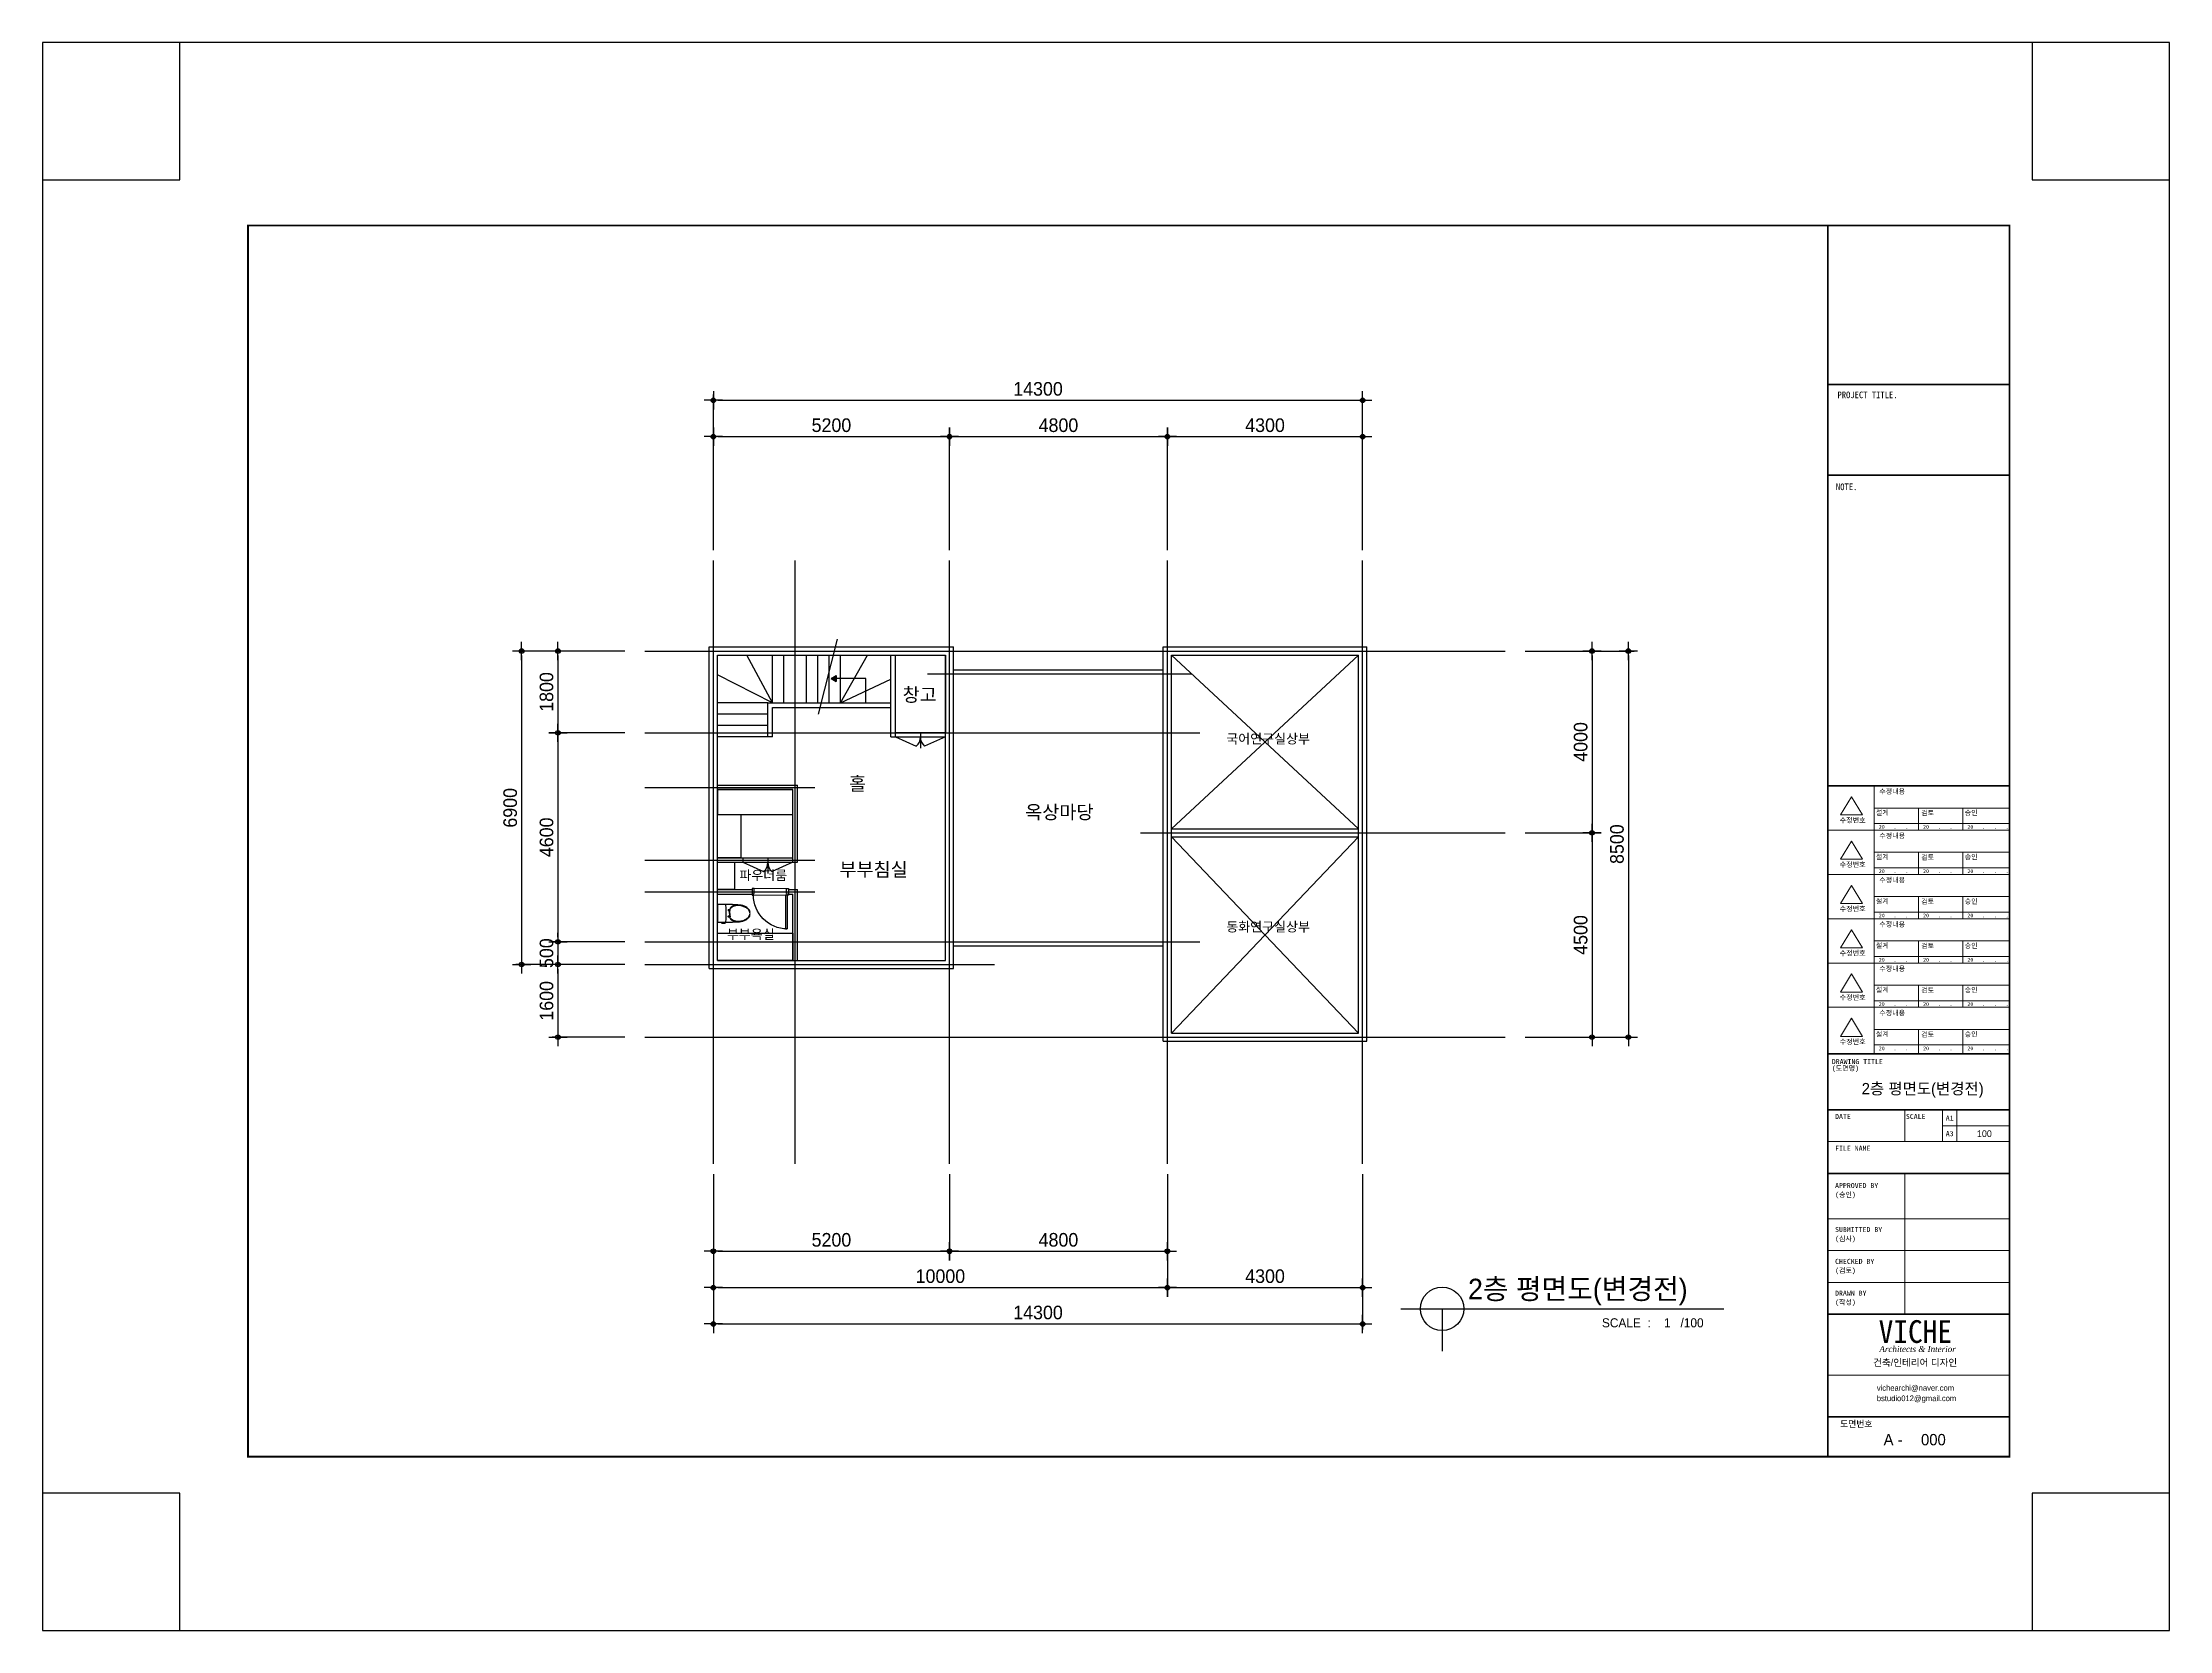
# Model space of a CAD drawing. Header units: millimetres. Extents: x 2237537 to 2823092, y 532110 to 734861.
# Drawn here: x 2514762 to 2561606, y 664947 to 699904 of the extents above; entities that cross this region are included whole.
import ezdxf
from ezdxf.enums import TextEntityAlignment as Align
from ezdxf.lldxf.tags import DXFTag

# ---------------------------------------------------------------- set-up
doc = ezdxf.new("R2010")
doc.units = ezdxf.units.MM
doc.header["$LTSCALE"] = 300
doc.header["$MEASUREMENT"] = 0
doc.layers.get('0').update_dxf_attribs({"lineweight": 0})
for name, color, linetype in [('2', 2, 'Continuous'), ('3', 3, 'Continuous'), ('6', 6, 'Continuous'), ("A'_CWAL", 2, 'Continuous'), ('A-SHT', 9, 'Continuous'), ('BOX-T1', 3, 'Continuous'), ('BOX-T2', 4, 'Continuous'), ('CEN', 1, 'CEN'), ('COL', 2, 'Continuous'), ('DIM', 7, 'Continuous'), ('FORM', 4, 'Continuous'), ('TEX', 3, 'Continuous'), ('TOILET', 6, 'Continuous'), ('WID', 4, 'Continuous'), ('도면층4', 3, 'Continuous')]:
    doc.layers.add(name, color=color, linetype=linetype)
doc.layers.add('타이틀글자', color=7, linetype='Continuous', lineweight=13)
doc.styles.add('box3', font='Expo M.ttf')
doc.styles.add('box4', font='GulimChe.ttf')
doc.styles.add('doul2', font='TIMESI.TTF')
doc.styles.add('STYLE1', font='DotumChe.ttf')
doc.styles.add('울릉도', font='Expo M.ttf')
doc.styles.add('주열', font='Dotum.ttf')
doc.styles.add('타이틀', font='H2HDRM.TTF')
doc.styles.add('휴먼세엑스포', font='Dotum.ttf')
tags = doc.linetypes.add('CEN', pattern=[62, 60, -1, 0, -1]).pattern_tags.tags
tags[10:11] = [DXFTag(74, 4), DXFTag(75, 0), DXFTag(340, '0'), DXFTag(46, 1.0), DXFTag(50, 0.0), DXFTag(44, 0.0), DXFTag(45, 0.0)]
tags[8:9] = [DXFTag(74, 4), DXFTag(75, 0), DXFTag(340, '0'), DXFTag(46, 1.0), DXFTag(50, 0.0), DXFTag(44, 0.0), DXFTag(45, 0.0)]
tags[6:7] = [DXFTag(74, 4), DXFTag(75, 0), DXFTag(340, '0'), DXFTag(46, 1.0), DXFTag(50, 0.0), DXFTag(44, 0.0), DXFTag(45, 0.0)]
tags[4:5] = [DXFTag(74, 4), DXFTag(75, 0), DXFTag(340, '0'), DXFTag(46, 1.0), DXFTag(50, 0.0), DXFTag(44, 0.0), DXFTag(45, 0.0)]
doc.dimstyles.new('CPDIM1', dxfattribs={"dimtxt": 3, "dimasz": 1, "dimexe": 1.25, "dimexo": 1, "dimgap": 1, "dimtad": 1, "dimdec": 0, "dimzin": 1, "dimdsep": 46, "dimtxsty": '휴먼세엑스포', "dimblk1": 'Z_DOT', "dimblk2": 'Z_DOT', "dimsah": 1, "dimcen": 2.5, "dimadec": 0, "dimazin": 0, "dimtfac": 1, "dimtdec": 0, "dimtix": 1, "dimtmove": 2, "dimatfit": 3, "dimldrblk": 'Z_DOT', "dimfxl": 1, "dimtolj": 1, "dimtzin": 1, "dimarcsym": 0})

# ---------------------------------------------------------------- blocks, each defined once
blk = doc.blocks.new('Z_DOT')
at = {"layer": 'DIM', "color": 7}
for p, q in [((-2, 0), (2, 0)), ((0, -2), (0, 2))]:
    blk.add_line(p, q, dxfattribs=at)
for radius in [0.5, 0.25]:
    blk.add_circle((0, 0), radius, dxfattribs=at)
blk = doc.blocks.new('*D298')
at = {"layer": 'DEFPOINTS', "color": 0}
for p in [(2534737, 691228), (2529537, 688628), (2534737, 688628)]:
    blk.add_point(p, dxfattribs=at)
at = {"layer": 'DIM', "color": 0, "lineweight": -2}
for p, q in [((2529537, 688728), (2529537, 691353)), ((2529637, 691228), (2534637, 691228)), ((2534737, 688728), (2534737, 691353))]:
    blk.add_line(p, q, dxfattribs=at)
at = {"layer": 'DIM', "color": 0, "lineweight": -2, "xscale": 100, "yscale": 100, "zscale": 100, "rotation": 180}
blk.add_blockref('Z_DOT', (2529537, 691228), dxfattribs=at)
at = {"layer": 'DIM', "color": 0, "lineweight": -2, "xscale": 100, "yscale": 100, "zscale": 100}
blk.add_blockref('Z_DOT', (2534737, 691228), dxfattribs=at)
at = {"layer": 'DIM', "color": 0, "insert": (2532137, 691478), "char_height": 300, "attachment_point": 5, "style": '휴먼세엑스포'}
blk.add_mtext('\\A1;5200', dxfattribs=at)
blk = doc.blocks.new('*D299')
at = {"layer": 'DEFPOINTS', "color": 0}
for p in [(2543837, 692028), (2529537, 688628), (2543837, 688628)]:
    blk.add_point(p, dxfattribs=at)
at = {"layer": 'DIM', "color": 0, "lineweight": -2}
for p, q in [((2529537, 688728), (2529537, 692153)), ((2529637, 692028), (2543737, 692028)), ((2543837, 688728), (2543837, 692153))]:
    blk.add_line(p, q, dxfattribs=at)
at = {"layer": 'DIM', "color": 0, "lineweight": -2, "xscale": 100, "yscale": 100, "zscale": 100, "rotation": 180}
blk.add_blockref('Z_DOT', (2529537, 692028), dxfattribs=at)
at = {"layer": 'DIM', "color": 0, "lineweight": -2, "xscale": 100, "yscale": 100, "zscale": 100}
blk.add_blockref('Z_DOT', (2543837, 692028), dxfattribs=at)
at = {"layer": 'DIM', "color": 0, "insert": (2536687, 692278), "char_height": 300, "attachment_point": 5, "style": '휴먼세엑스포'}
blk.add_mtext('\\A1;14300', dxfattribs=at)
blk = doc.blocks.new('*D300')
at = {"layer": 'DEFPOINTS', "color": 0}
for p in [(2527684, 686507), (2525313, 679607), (2527684, 679607)]:
    blk.add_point(p, dxfattribs=at)
at = {"layer": 'DIM', "color": 0, "lineweight": -2}
for p, q in [((2527584, 686507), (2525188, 686507)), ((2525313, 686407), (2525313, 679707)), ((2527584, 679607), (2525188, 679607))]:
    blk.add_line(p, q, dxfattribs=at)
at = {"layer": 'DIM', "color": 0, "lineweight": -2, "xscale": 100, "yscale": 100, "zscale": 100}
for p, rotation in [((2525313, 686507), 90), ((2525313, 679607), 270)]:
    blk.add_blockref('Z_DOT', p, dxfattribs=dict(at, rotation=rotation))
at = {"layer": 'DIM', "color": 0, "insert": (2525063, 683057), "char_height": 300, "attachment_point": 5, "rotation": 90, "style": '휴먼세엑스포'}
blk.add_mtext('\\A1;6900', dxfattribs=at)
blk = doc.blocks.new('*D301')
at = {"layer": 'DEFPOINTS', "color": 0}
for p in [(2527684, 686507), (2526113, 684707), (2527684, 684707)]:
    blk.add_point(p, dxfattribs=at)
at = {"layer": 'DIM', "color": 0, "lineweight": -2}
for p, q in [((2527584, 686507), (2525988, 686507)), ((2526113, 686407), (2526113, 684807)), ((2527584, 684707), (2525988, 684707))]:
    blk.add_line(p, q, dxfattribs=at)
at = {"layer": 'DIM', "color": 0, "lineweight": -2, "xscale": 100, "yscale": 100, "zscale": 100}
for p, rotation in [((2526113, 686507), 90), ((2526113, 684707), 270)]:
    blk.add_blockref('Z_DOT', p, dxfattribs=dict(at, rotation=rotation))
at = {"layer": 'DIM', "color": 0, "insert": (2525863, 685607), "char_height": 300, "attachment_point": 5, "rotation": 90, "style": '휴먼세엑스포'}
blk.add_mtext('\\A1;1800', dxfattribs=at)
blk = doc.blocks.new('*D302')
at = {"layer": 'DEFPOINTS', "color": 0}
for p in [(2543837, 691228), (2539537, 688628), (2543837, 688628)]:
    blk.add_point(p, dxfattribs=at)
at = {"layer": 'DIM', "color": 0, "lineweight": -2}
for p, q in [((2539537, 688728), (2539537, 691353)), ((2539637, 691228), (2543737, 691228)), ((2543837, 688728), (2543837, 691353))]:
    blk.add_line(p, q, dxfattribs=at)
at = {"layer": 'DIM', "color": 0, "lineweight": -2, "xscale": 100, "yscale": 100, "zscale": 100, "rotation": 180}
blk.add_blockref('Z_DOT', (2539537, 691228), dxfattribs=at)
at = {"layer": 'DIM', "color": 0, "lineweight": -2, "xscale": 100, "yscale": 100, "zscale": 100}
blk.add_blockref('Z_DOT', (2543837, 691228), dxfattribs=at)
at = {"layer": 'DIM', "color": 0, "insert": (2541687, 691478), "char_height": 300, "attachment_point": 5, "style": '휴먼세엑스포'}
blk.add_mtext('\\A1;4300', dxfattribs=at)
blk = doc.blocks.new('*D303')
at = {"layer": 'DEFPOINTS', "color": 0}
for p in [(2527684, 684707), (2526113, 680107), (2527684, 680107)]:
    blk.add_point(p, dxfattribs=at)
at = {"layer": 'DIM', "color": 0, "lineweight": -2}
for p, q in [((2527584, 684707), (2525988, 684707)), ((2526113, 684607), (2526113, 680207)), ((2527584, 680107), (2525988, 680107))]:
    blk.add_line(p, q, dxfattribs=at)
at = {"layer": 'DIM', "color": 0, "lineweight": -2, "xscale": 100, "yscale": 100, "zscale": 100}
for p, rotation in [((2526113, 684707), 90), ((2526113, 680107), 270)]:
    blk.add_blockref('Z_DOT', p, dxfattribs=dict(at, rotation=rotation))
at = {"layer": 'DIM', "color": 0, "insert": (2525863, 682407), "char_height": 300, "attachment_point": 5, "rotation": 90, "style": '휴먼세엑스포'}
blk.add_mtext('\\A1;4600', dxfattribs=at)
blk = doc.blocks.new('*D304')
at = {"layer": 'DEFPOINTS', "color": 0}
for p in [(2527684, 680107), (2526113, 679607), (2527684, 679607)]:
    blk.add_point(p, dxfattribs=at)
at = {"layer": 'DIM', "color": 0, "lineweight": -2}
for p, q in [((2526113, 680207), (2526113, 680307)), ((2527584, 680107), (2525988, 680107)), ((2526113, 680107), (2526113, 679607)), ((2527584, 679607), (2525988, 679607)), ((2526113, 679507), (2526113, 679407))]:
    blk.add_line(p, q, dxfattribs=at)
at = {"layer": 'DIM', "color": 0, "lineweight": -2, "xscale": 100, "yscale": 100, "zscale": 100}
for p, rotation in [((2526113, 680107), 270), ((2526113, 679607), 90)]:
    blk.add_blockref('Z_DOT', p, dxfattribs=dict(at, rotation=rotation))
at = {"layer": 'DIM', "color": 0, "insert": (2525863, 679857), "char_height": 300, "attachment_point": 5, "rotation": 90, "style": '휴먼세엑스포'}
blk.add_mtext('\\A1;500', dxfattribs=at)
blk = doc.blocks.new('*D305')
at = {"layer": 'DEFPOINTS', "color": 0}
for p in [(2527684, 679607), (2526113, 678007), (2527684, 678007)]:
    blk.add_point(p, dxfattribs=at)
at = {"layer": 'DIM', "color": 0, "lineweight": -2}
for p, q in [((2527584, 679607), (2525988, 679607)), ((2526113, 679507), (2526113, 678107)), ((2527584, 678007), (2525988, 678007))]:
    blk.add_line(p, q, dxfattribs=at)
at = {"layer": 'DIM', "color": 0, "lineweight": -2, "xscale": 100, "yscale": 100, "zscale": 100}
for p, rotation in [((2526113, 679607), 90), ((2526113, 678007), 270)]:
    blk.add_blockref('Z_DOT', p, dxfattribs=dict(at, rotation=rotation))
at = {"layer": 'DIM', "color": 0, "insert": (2525863, 678807), "char_height": 300, "attachment_point": 5, "rotation": 90, "style": '휴먼세엑스포'}
blk.add_mtext('\\A1;1600', dxfattribs=at)
blk = doc.blocks.new('*D306')
at = {"layer": 'DEFPOINTS', "color": 0}
for p in [(2547318, 686507), (2547318, 678007), (2549689, 678007)]:
    blk.add_point(p, dxfattribs=at)
at = {"layer": 'DIM', "color": 0, "lineweight": -2}
for p, q in [((2547418, 686507), (2549814, 686507)), ((2549689, 686407), (2549689, 678107)), ((2547418, 678007), (2549814, 678007))]:
    blk.add_line(p, q, dxfattribs=at)
at = {"layer": 'DIM', "color": 0, "lineweight": -2, "xscale": 100, "yscale": 100, "zscale": 100}
for p, rotation in [((2549689, 686507), 90), ((2549689, 678007), 270)]:
    blk.add_blockref('Z_DOT', p, dxfattribs=dict(at, rotation=rotation))
at = {"layer": 'DIM', "color": 0, "insert": (2549439, 682257), "char_height": 300, "attachment_point": 5, "rotation": 90, "style": '휴먼세엑스포'}
blk.add_mtext('\\A1;8500', dxfattribs=at)
blk = doc.blocks.new('*D307')
at = {"layer": 'DEFPOINTS', "color": 0}
for p in [(2547318, 686507), (2547318, 682507), (2548889, 682507)]:
    blk.add_point(p, dxfattribs=at)
at = {"layer": 'DIM', "color": 0, "lineweight": -2}
for p, q in [((2547418, 686507), (2549014, 686507)), ((2548889, 686407), (2548889, 682607)), ((2547418, 682507), (2549014, 682507))]:
    blk.add_line(p, q, dxfattribs=at)
at = {"layer": 'DIM', "color": 0, "lineweight": -2, "xscale": 100, "yscale": 100, "zscale": 100}
for p, rotation in [((2548889, 686507), 90), ((2548889, 682507), 270)]:
    blk.add_blockref('Z_DOT', p, dxfattribs=dict(at, rotation=rotation))
at = {"layer": 'DIM', "color": 0, "insert": (2548639, 684507), "char_height": 300, "attachment_point": 5, "rotation": 90, "style": '휴먼세엑스포'}
blk.add_mtext('\\A1;4000', dxfattribs=at)
blk = doc.blocks.new('*D308')
at = {"layer": 'DEFPOINTS', "color": 0}
for p in [(2547318, 682507), (2547318, 678007), (2548889, 678007)]:
    blk.add_point(p, dxfattribs=at)
at = {"layer": 'DIM', "color": 0, "lineweight": -2}
for p, q in [((2547418, 682507), (2549014, 682507)), ((2548889, 682407), (2548889, 678107)), ((2547418, 678007), (2549014, 678007))]:
    blk.add_line(p, q, dxfattribs=at)
at = {"layer": 'DIM', "color": 0, "lineweight": -2, "xscale": 100, "yscale": 100, "zscale": 100}
for p, rotation in [((2548889, 682507), 90), ((2548889, 678007), 270)]:
    blk.add_blockref('Z_DOT', p, dxfattribs=dict(at, rotation=rotation))
at = {"layer": 'DIM', "color": 0, "insert": (2548639, 680257), "char_height": 300, "attachment_point": 5, "rotation": 90, "style": '휴먼세엑스포'}
blk.add_mtext('\\A1;4500', dxfattribs=at)
blk = doc.blocks.new('*D309')
at = {"layer": 'DEFPOINTS', "color": 0}
for p in [(2529537, 675094), (2539537, 675094), (2539537, 672494)]:
    blk.add_point(p, dxfattribs=at)
at = {"layer": 'DIM', "color": 0, "lineweight": -2}
for p, q in [((2529537, 674994), (2529537, 672369)), ((2539537, 674994), (2539537, 672369)), ((2529637, 672494), (2539437, 672494))]:
    blk.add_line(p, q, dxfattribs=at)
at = {"layer": 'DIM', "color": 0, "lineweight": -2, "xscale": 100, "yscale": 100, "zscale": 100, "rotation": 180}
blk.add_blockref('Z_DOT', (2529537, 672494), dxfattribs=at)
at = {"layer": 'DIM', "color": 0, "lineweight": -2, "xscale": 100, "yscale": 100, "zscale": 100}
blk.add_blockref('Z_DOT', (2539537, 672494), dxfattribs=at)
at = {"layer": 'DIM', "color": 0, "insert": (2534537, 672744), "char_height": 300, "attachment_point": 5, "style": '휴먼세엑스포'}
blk.add_mtext('\\A1;10000', dxfattribs=at)
blk = doc.blocks.new('*D310')
at = {"layer": 'DEFPOINTS', "color": 0}
for p in [(2529537, 675094), (2543837, 675094), (2543837, 671694)]:
    blk.add_point(p, dxfattribs=at)
at = {"layer": 'DIM', "color": 0, "lineweight": -2}
for p, q in [((2529537, 674994), (2529537, 671569)), ((2543837, 674994), (2543837, 671569)), ((2529637, 671694), (2543737, 671694))]:
    blk.add_line(p, q, dxfattribs=at)
at = {"layer": 'DIM', "color": 0, "lineweight": -2, "xscale": 100, "yscale": 100, "zscale": 100, "rotation": 180}
blk.add_blockref('Z_DOT', (2529537, 671694), dxfattribs=at)
at = {"layer": 'DIM', "color": 0, "lineweight": -2, "xscale": 100, "yscale": 100, "zscale": 100}
blk.add_blockref('Z_DOT', (2543837, 671694), dxfattribs=at)
at = {"layer": 'DIM', "color": 0, "insert": (2536687, 671944), "char_height": 300, "attachment_point": 5, "style": '휴먼세엑스포'}
blk.add_mtext('\\A1;14300', dxfattribs=at)
blk = doc.blocks.new('*D311')
at = {"layer": 'DEFPOINTS', "color": 0}
for p in [(2539537, 675094), (2543837, 675094), (2543837, 672494)]:
    blk.add_point(p, dxfattribs=at)
at = {"layer": 'DIM', "color": 0, "lineweight": -2}
for p, q in [((2539537, 674994), (2539537, 672369)), ((2543837, 674994), (2543837, 672369)), ((2539637, 672494), (2543737, 672494))]:
    blk.add_line(p, q, dxfattribs=at)
at = {"layer": 'DIM', "color": 0, "lineweight": -2, "xscale": 100, "yscale": 100, "zscale": 100, "rotation": 180}
blk.add_blockref('Z_DOT', (2539537, 672494), dxfattribs=at)
at = {"layer": 'DIM', "color": 0, "lineweight": -2, "xscale": 100, "yscale": 100, "zscale": 100}
blk.add_blockref('Z_DOT', (2543837, 672494), dxfattribs=at)
at = {"layer": 'DIM', "color": 0, "insert": (2541687, 672744), "char_height": 300, "attachment_point": 5, "style": '휴먼세엑스포'}
blk.add_mtext('\\A1;4300', dxfattribs=at)
blk = doc.blocks.new('*D312')
at = {"layer": 'DEFPOINTS', "color": 0}
for p in [(2529537, 675094), (2534737, 675094), (2534737, 673294)]:
    blk.add_point(p, dxfattribs=at)
at = {"layer": 'DIM', "color": 0, "lineweight": -2}
for p, q in [((2529537, 674994), (2529537, 673169)), ((2534737, 674994), (2534737, 673169)), ((2529637, 673294), (2534637, 673294))]:
    blk.add_line(p, q, dxfattribs=at)
at = {"layer": 'DIM', "color": 0, "lineweight": -2, "xscale": 100, "yscale": 100, "zscale": 100, "rotation": 180}
blk.add_blockref('Z_DOT', (2529537, 673294), dxfattribs=at)
at = {"layer": 'DIM', "color": 0, "lineweight": -2, "xscale": 100, "yscale": 100, "zscale": 100}
blk.add_blockref('Z_DOT', (2534737, 673294), dxfattribs=at)
at = {"layer": 'DIM', "color": 0, "insert": (2532137, 673544), "char_height": 300, "attachment_point": 5, "style": '휴먼세엑스포'}
blk.add_mtext('\\A1;5200', dxfattribs=at)
blk = doc.blocks.new('*D313')
at = {"layer": 'DEFPOINTS', "color": 0}
for p in [(2534737, 675094), (2539537, 675094), (2539537, 673294)]:
    blk.add_point(p, dxfattribs=at)
at = {"layer": 'DIM', "color": 0, "lineweight": -2}
for p, q in [((2534737, 674994), (2534737, 673169)), ((2539537, 674994), (2539537, 673169)), ((2534837, 673294), (2539437, 673294))]:
    blk.add_line(p, q, dxfattribs=at)
at = {"layer": 'DIM', "color": 0, "lineweight": -2, "xscale": 100, "yscale": 100, "zscale": 100, "rotation": 180}
blk.add_blockref('Z_DOT', (2534737, 673294), dxfattribs=at)
at = {"layer": 'DIM', "color": 0, "lineweight": -2, "xscale": 100, "yscale": 100, "zscale": 100}
blk.add_blockref('Z_DOT', (2539537, 673294), dxfattribs=at)
at = {"layer": 'DIM', "color": 0, "insert": (2537137, 673544), "char_height": 300, "attachment_point": 5, "style": '휴먼세엑스포'}
blk.add_mtext('\\A1;4800', dxfattribs=at)
blk = doc.blocks.new('*D314')
at = {"layer": 'DEFPOINTS', "color": 0}
for p in [(2539537, 691228), (2534737, 688628), (2539537, 688628)]:
    blk.add_point(p, dxfattribs=at)
at = {"layer": 'DIM', "color": 0, "lineweight": -2}
for p, q in [((2534737, 688728), (2534737, 691353)), ((2534837, 691228), (2539437, 691228)), ((2539537, 688728), (2539537, 691353))]:
    blk.add_line(p, q, dxfattribs=at)
at = {"layer": 'DIM', "color": 0, "lineweight": -2, "xscale": 100, "yscale": 100, "zscale": 100, "rotation": 180}
blk.add_blockref('Z_DOT', (2534737, 691228), dxfattribs=at)
at = {"layer": 'DIM', "color": 0, "lineweight": -2, "xscale": 100, "yscale": 100, "zscale": 100}
blk.add_blockref('Z_DOT', (2539537, 691228), dxfattribs=at)
at = {"layer": 'DIM', "color": 0, "insert": (2537137, 691478), "char_height": 300, "attachment_point": 5, "style": '휴먼세엑스포'}
blk.add_mtext('\\A1;4800', dxfattribs=at)
blk = doc.blocks.new('FORM')
for p, q in [((156736, 34982), (156736, 34282)), ((157563, 34982), (157563, 34282)), ((157883, 34982), (157883, 34282)), ((155038, 34282), (159038, 34282)), ((157563, 34632), (159038, 34632)), ((156736, 33582), (156736, 30482)), ((155038, 32582), (159038, 32582)), ((155038, 31882), (159038, 31882)), ((155038, 31182), (159038, 31182))]:
    blk.add_line(p, q)
for points in [[(155561, 41874), (155320, 41473), (155801, 41473), (155561, 41874)], [(156063, 42115), (156063, 41140)], [(156063, 41627), (159038, 41627)], [(156063, 41286), (159038, 41286)], [(157039, 41627), (157039, 41140)], [(158014, 41627), (158014, 41140)], [(155038, 41140), (159038, 41140)], [(155038, 41140), (159038, 41140)], [(155561, 40899), (155320, 40497), (155801, 40497), (155561, 40899)], [(156063, 41140), (156063, 40164)], [(156063, 40652), (159038, 40652)], [(156063, 40311), (159038, 40311)], [(157039, 40652), (157039, 40164)], [(158014, 40652), (158014, 40164)], [(155038, 40164), (159038, 40164)], [(155038, 40164), (159038, 40164)], [(155561, 39924), (155320, 39522), (155801, 39522), (155561, 39924)], [(156063, 40164), (156063, 39189)], [(156063, 39677), (159038, 39677)], [(157039, 39677), (157039, 39189)], [(158014, 39677), (158014, 39189)], [(155038, 39189), (159038, 39189)], [(155038, 39189), (159038, 39189)], [(155561, 38948), (155320, 38547), (155801, 38547), (155561, 38948)], [(156063, 39335), (159038, 39335)], [(156063, 39189), (156063, 38214)], [(156063, 38702), (159038, 38702)], [(157039, 38702), (157039, 38214)], [(158014, 38702), (158014, 38214)], [(155038, 38214), (159038, 38214)], [(155038, 38214), (159038, 38214)], [(155561, 37973), (155320, 37571), (155801, 37571), (155561, 37973)], [(156063, 38360), (159038, 38360)], [(156063, 38214), (156063, 37239)], [(156063, 37726), (159038, 37726)], [(157039, 37726), (157039, 37239)], [(158014, 37726), (158014, 37239)], [(155038, 37239), (159038, 37239)], [(155038, 37239), (159038, 37239)], [(156063, 37385), (159038, 37385)], [(156063, 37239), (156063, 36213)], [(155561, 36998), (155320, 36596), (155801, 36596), (155561, 36998)], [(156063, 36751), (159038, 36751)], [(157039, 36751), (157039, 36213)], [(158014, 36751), (158014, 36213)], [(156063, 36410), (159038, 36410)], [(155038, 29140), (159038, 29140)]]:
    blk.add_lwpolyline(points)
at = {"layer": 'A-SHT'}
blk.add_lwpolyline([(157038, 42115), (159038, 42115)], dxfattribs=at)
at = {"layer": 'FORM', "flags": 128}
blk.add_lwpolyline([(162564, 26543), (159542, 26543), (159542, 23521), (162564, 23521), (162564, 58478), (159542, 58478), (159542, 55456), (162564, 55456), (162564, 58478), (115719, 58478), (115719, 55456), (118742, 55456), (118742, 58478), (115719, 58478), (115719, 23521), (118742, 23521), (118742, 26543), (115719, 26543), (115719, 23521), (162564, 23521)], dxfattribs=at)
at = {"layer": 'FORM', "const_width": 37.8}
blk.add_lwpolyline([(120245, 27347), (120245, 54452), (159038, 54452), (159038, 27347)], close=True, dxfattribs=at)
at = {"layer": 'FORM'}
for points, const_width in [([(159038, 50952), (155038, 50952)], 37.5), ([(159038, 48952), (155038, 48952)], 37.5), ([(155038, 42115), (159038, 42115)], 37.5), ([(155038, 36213), (159038, 36213)], 37.5), ([(155038, 34982), (159038, 34982)], 37.5), ([(155038, 33582), (159038, 33582)], 37.1), ([(155038, 30482), (159038, 30482)], 37.1), ([(155038, 28225), (159038, 28225)], 37.5)]:
    blk.add_lwpolyline(points, dxfattribs=dict(at, const_width=const_width))
at = {"layer": 'BOX-T2', "style": 'box4'}
for s, height, p in [('PROJECT TITLE.', 146.29, (155914, 50649)), ('NOTE.', 146.3, (155454, 48625))]:
    blk.add_text(s, height=height, dxfattribs=at).set_placement(p, align=Align.CENTER)
for s, height, p in [('수정내용', 110.6, (156172, 41937)), ('수정번호', 110.6, (155301, 41303)), ('설계', 110.6, (156098, 41472)), ('20   .   .   .', 82.9, (156163, 41171)), ('검토', 110.6, (157097, 41464)), ('20   .   .   .', 82.9, (157138, 41171)), ('승인', 110.6, (158054, 41468)), ('20   .   .   .', 82.9, (158114, 41171)), ('수정내용', 110.6, (156172, 40962)), ('수정번호', 110.6, (155301, 40328)), ('설계', 110.6, (156098, 40496)), ('검토', 110.6, (157097, 40488)), ('승인', 110.6, (158054, 40493)), ('20   .   .   .', 82.9, (156163, 40195)), ('수정내용', 110.6, (156172, 39986)), ('20   .   .   .', 82.9, (157138, 40195)), ('20   .   .   .', 82.9, (158114, 40195)), ('수정번호', 110.6, (155301, 39353)), ('설계', 110.6, (156098, 39521)), ('검토', 110.6, (157097, 39513)), ('승인', 110.6, (158054, 39518)), ('20   .   .   .', 82.9, (156163, 39220)), ('수정내용', 110.6, (156172, 39011)), ('20   .   .   .', 82.9, (157138, 39220)), ('20   .   .   .', 82.9, (158114, 39220)), ('수정번호', 110.6, (155301, 38377)), ('설계', 110.6, (156098, 38546)), ('검토', 110.6, (157097, 38538)), ('승인', 110.6, (158054, 38542)), ('20   .   .   .', 82.9, (156163, 38245)), ('수정내용', 110.6, (156172, 38036)), ('20   .   .   .', 82.9, (157138, 38245)), ('20   .   .   .', 82.9, (158114, 38245)), ('수정번호', 110.6, (155301, 37402)), ('설계', 110.6, (156098, 37571)), ('검토', 110.6, (157097, 37563)), ('승인', 110.6, (158054, 37567)), ('20   .   .   .', 82.9, (156163, 37270)), ('수정내용', 110.6, (156172, 37061)), ('20   .   .   .', 82.9, (157138, 37270)), ('20   .   .   .', 82.9, (158114, 37270)), ('수정번호', 110.6, (155301, 36427)), ('설계', 110.6, (156098, 36595)), ('검토', 110.6, (157097, 36587)), ('승인', 110.6, (158054, 36592)), ('DRAWING TITLE', 110.59, (155127, 35989)), ('20   .   .   .', 82.9, (156163, 36294)), ('20   .   .   .', 82.9, (157138, 36294)), ('20   .   .   .', 82.9, (158114, 36294)), ('(도면명)', 110.6, (155127, 35843)), ('DATE', 110.6, (155199, 34781)), ('SCALE', 110.6, (156759, 34781)), ('A1', 110.6, (157637, 34746)), ('A3', 110.6, (157637, 34402)), ('FILE NAME', 110.6, (155199, 34081)), ('APPROVED BY', 110.59, (155199, 33260)), ('(승인)', 110.6, (155199, 33060)), ('SUBMITTED BY', 110.59, (155199, 32291)), ('(심사)', 110.6, (155199, 32091)), ('CHECKED BY', 110.6, (155199, 31591)), ('(검토)', 110.6, (155199, 31391)), ('DRAWN BY', 110.6, (155199, 30891)), ('(작성)', 110.6, (155199, 30691)), ('도면번호', 138.3, (155310, 28000))]:
    blk.add_text(s, height=height, dxfattribs=at).set_placement(p)

msp = doc.modelspace()

# ---------------------------------------------------------------- hatches: boundary and pattern name
at = {"layer": 'WID'}
h = msp.add_hatch(color=256, dxfattribs=at)
h.paths.add_polyline_path([(2532130, 685902), (2532244.3, 685902), (2532244.3, 685837.9)])
h.paths.add_polyline_path([(2532244.3, 685966), (2532244.3, 685902), (2532130, 685902)])

# ---------------------------------------------------------------- linework, layer by layer
at = {"ltscale": 10000}
for p, q in [((2530389.6, 681282.4), (2530389.6, 681132.4)), ((2530419.6, 681132.4), (2531159.6, 681132.4)), ((2531144.6, 681282.4), (2530434.6, 681282.4))]:
    msp.add_line(p, q, dxfattribs=at)
at = {"layer": '2'}
for p, q in [((2544675.2, 672028), (2551795, 672028)), ((2545586.8, 672028), (2545586.8, 671096.4))]:
    msp.add_line(p, q, dxfattribs=at)
msp.add_circle((2545586.8, 672028), 479.1, dxfattribs=at)
at = {"layer": '3'}
msp.add_line((2530389.6, 681282.4), (2530389.6, 681182.4), dxfattribs=at)
at = {"layer": '6'}
for p, q in [((2530836.6, 685367.4), (2530273, 686417.4)), ((2530836.6, 685367.4), (2530836.6, 686417.4)), ((2531086.6, 685367.4), (2531086.6, 686417.4)), ((2531336.6, 685367.4), (2531336.6, 686417.4)), ((2531586.6, 685367.4), (2531586.6, 686417.4)), ((2531836.6, 685367.4), (2531836.6, 686417.4)), ((2532086.6, 685367.4), (2532086.6, 686417.4)), ((2532336.6, 685367.4), (2532336.6, 686417.4)), ((2532336.6, 685367.4), (2532931, 686417.4)), ((2530836.6, 685367.4), (2529626.6, 685984.6)), ((2532336.6, 685367.4), (2533446.6, 685886)), ((2530736.6, 685367.4), (2529626.6, 685367.4)), ((2530736.6, 685117.4), (2529626.6, 685117.4)), ((2530736.6, 684867.4), (2529626.6, 684867.4)), ((2530736.6, 684617.4), (2529626.6, 684617.4)), ((2533546.6, 684717.4), (2534646.6, 684717.4)), ((2533546.6, 684617.4), (2534004.3, 684413.2)), ((2533546.6, 684617.4), (2534646.6, 684617.4)), ((2534096.6, 684717.4), (2534096.6, 684372)), ((2534646.6, 684617.4), (2534188.9, 684413.2)), ((2530186.6, 681957.4), (2531286.6, 681957.4)), ((2530186.6, 681857.4), (2531286.6, 681857.4)), ((2530186.6, 681857.4), (2530644.3, 681653.2)), ((2530736.6, 681957.4), (2530736.6, 681612)), ((2531286.6, 681857.4), (2530828.9, 681653.2))]:
    msp.add_line(p, q, dxfattribs=at)
for points in [[(2531286.6, 683457.4), (2529626.6, 683457.4), (2529626.6, 682907), (2531286.6, 682907)], [(2529626.6, 682907), (2530145, 682907), (2530145, 681957.4), (2529626.6, 681957.4)], [(2529626.6, 681857.4), (2530003, 681857.4), (2530003, 681257.4), (2529626.6, 681257.4)], [(2531286.6, 679697.4), (2529626.6, 679697.4), (2529626.6, 680296), (2531286.6, 680296)]]:
    msp.add_lwpolyline(points, close=True, dxfattribs=at)
for centre, start, end in [((2533850.4, 684605.7), 308.63458, 2.72927), ((2534342.7, 684605.7), 177.27073, 231.36542), ((2530490.4, 681845.7), 308.63458, 2.72927), ((2530982.7, 681845.7), 177.27073, 231.36542)]:
    msp.add_arc(centre, 246.4, start, end, dxfattribs=at)
at = {"layer": "A'_CWAL"}
for p, q in [((2529446.6, 686597.4), (2534826.6, 686597.4)), ((2529446.6, 679517.4), (2529446.6, 686597.4)), ((2529626.6, 686417.4), (2534646.6, 686417.4)), ((2529626.6, 679697.4), (2529626.6, 686417.4)), ((2529626.6, 686417.4), (2534646.6, 686417.4)), ((2533446.6, 684617.4), (2533446.6, 686417.4)), ((2533546.6, 684617.4), (2533546.6, 686417.4)), ((2534646.6, 679697.4), (2534646.6, 686417.4)), ((2534646.6, 686417.4), (2534646.6, 684717.4)), ((2534826.6, 679517.4), (2534826.6, 686597.4)), ((2539446.6, 677917.4), (2539446.6, 686597.4)), ((2539446.6, 686597.4), (2543926.6, 686597.4)), ((2539626.6, 678097.4), (2539626.6, 686417.4)), ((2539626.6, 686417.4), (2543746.6, 686417.4)), ((2543746.6, 678097.4), (2543746.6, 686417.4)), ((2543926.6, 677917.4), (2543926.6, 686597.4)), ((2530736.6, 684617.4), (2530736.6, 685367.4)), ((2530736.6, 685367.4), (2533446.6, 685367.4)), ((2532236.6, 685367.4), (2532336.6, 685367.4)), ((2530836.6, 684617.4), (2530836.6, 685267.4)), ((2530836.6, 685267.4), (2533446.6, 685267.4)), ((2530836.6, 684617.4), (2530736.6, 684617.4)), ((2533446.6, 684617.4), (2533546.6, 684617.4)), ((2529626.6, 683557.4), (2531386.6, 683557.4)), ((2531386.6, 681857.4), (2531386.6, 683557.4)), ((2529626.6, 683457.4), (2531286.6, 683457.4)), ((2531286.6, 681857.4), (2531286.6, 683457.4)), ((2539626.6, 682597.4), (2543746.6, 682597.4)), ((2539626.6, 682417.4), (2543746.6, 682417.4)), ((2529626.6, 681957.4), (2530186.6, 681957.4)), ((2529626.6, 681857.4), (2530186.6, 681857.4)), ((2530186.6, 681957.4), (2530186.6, 681857.4)), ((2531286.6, 681857.4), (2531386.6, 681857.4)), ((2529626.6, 681257.4), (2530389.6, 681257.4)), ((2529626.6, 681157.4), (2530389.6, 681157.4)), ((2531189.6, 681257.4), (2531386.6, 681257.4)), ((2531189.6, 681157.4), (2531286.6, 681157.4)), ((2531286.6, 679697.4), (2531286.6, 681157.4)), ((2531386.6, 679697.4), (2531386.6, 681257.4)), ((2529446.6, 679517.4), (2534826.6, 679517.4)), ((2529626.6, 679697.4), (2534646.6, 679697.4)), ((2539446.6, 677917.4), (2543926.6, 677917.4)), ((2539626.6, 678097.4), (2543746.6, 678097.4))]:
    msp.add_line(p, q, dxfattribs=at)
at = {"layer": 'CEN'}
for p, q in [((2529536.6, 675222.3), (2529536.6, 688499.6)), ((2531336.6, 675222.3), (2531336.6, 688499.6)), ((2534736.6, 675222.3), (2534736.6, 688499.6)), ((2539536.6, 675222.3), (2539536.6, 688499.6)), ((2543836.6, 675222.3), (2543836.6, 688499.6)), ((2528027.4, 686507.4), (2546974.6, 686507.4)), ((2539626.6, 686417.4), (2543746.6, 682597.4)), ((2539626.6, 682597.4), (2543746.6, 686417.4)), ((2534251.1, 686007.4), (2540078.8, 686007.4)), ((2528027.4, 684707.4), (2540254.4, 684707.4)), ((2528027.4, 683507.4), (2531772, 683507.4)), ((2538947.2, 682507.4), (2546974.6, 682507.4)), ((2539626.6, 682417.4), (2543746.6, 678097.4)), ((2539626.6, 678097.4), (2543746.6, 682417.4)), ((2528027.4, 681907.4), (2531772, 681907.4)), ((2528027.4, 681207.4), (2531772, 681207.4)), ((2528027.4, 680107.4), (2540254.4, 680107.4)), ((2528027.4, 679607.4), (2535728.5, 679607.4)), ((2528027.4, 678007.4), (2546974.6, 678007.4))]:
    msp.add_line(p, q, dxfattribs=at)
at = {"layer": 'FORM', "const_width": 37.5}
msp.add_lwpolyline([(2554080.4, 668772.5), (2554080.4, 695877.7)], dxfattribs=at)
at = {"layer": 'TOILET', "ltscale": 20}
for p, q in [((2529911.7, 680803), (2529857.6, 680803)), ((2529911.7, 680663), (2529857.6, 680663)), ((2529861.6, 680812), (2529861.6, 680794)), ((2529861.6, 680654), (2529861.6, 680672)), ((2529907.6, 680814), (2529863.6, 680814)), ((2529891.6, 680792), (2529863.6, 680792)), ((2529891.6, 680674), (2529863.6, 680674)), ((2529907.6, 680652), (2529863.6, 680652)), ((2529907.6, 680795.5), (2529886.6, 680795.5)), ((2529907.6, 680670.5), (2529886.6, 680670.5)), ((2529891.6, 680782), (2529891.6, 680793)), ((2529891.6, 680733), (2529891.6, 680778)), ((2529891.6, 680733), (2529891.6, 680688)), ((2529891.6, 680684), (2529891.6, 680673)), ((2529897.6, 680795), (2529893.6, 680795)), ((2529896.6, 680780), (2529893.6, 680780)), ((2529896.6, 680686), (2529893.6, 680686)), ((2529897.6, 680671), (2529893.6, 680671)), ((2529898.6, 680782), (2529898.6, 680829)), ((2529898.6, 680684), (2529898.6, 680637)), ((2529909.6, 680797.5), (2529909.6, 680812)), ((2529909.6, 680668.5), (2529909.6, 680654)), ((2529913.1, 680842), (2529913.1, 680858)), ((2529717, 680538), (2529717, 680522.4)), ((2529786.2, 680512.4), (2529727, 680512.4)), ((2529796.2, 680538), (2529796.2, 680522.4)), ((2529913.1, 680624), (2529913.1, 680608))]:
    msp.add_line(p, q, dxfattribs=at)
for points in [[(2530070.1, 680918, 0.0180711), (2530019.3, 680922.3, 0.0119651), (2529780.1, 680928), (2529646.4, 680928, 0.4142136), (2529626.6, 680908.2), (2529626.6, 680733), (2529626.6, 680557.8, 0.4142136), (2529646.4, 680538), (2529780.1, 680538, 0.0119651), (2530019.3, 680543.7, 0.0180711), (2530070.1, 680548, 0.0180711)], [(2529793.7, 680538, 0.4036498), (2529813.6, 680557.3, 0.0083708), (2529816.6, 680733, 0.0083708), (2529813.6, 680908.7, 0.4036498), (2529793.7, 680928)], [(2529900.6, 680815.6, -0.2891997), (2529901.2, 680816.7, -0.2891997)], [(2530062.6, 680917.8, -0.037987), (2530167, 680898.5, -0.1094725), (2530301.6, 680829, -0.1259179), (2530337.9, 680778.8)], [(2530062.6, 680548.2, 0.037987), (2530167, 680567.5, 0.1094725), (2530301.6, 680637, 0.1259179), (2530337.9, 680687.2)]]:
    msp.add_lwpolyline(points, format="xyb", dxfattribs=at)
for points in [[(2529900.6, 680733), (2529900.6, 680795.5)], [(2529900.6, 680733), (2529900.6, 680670.5)]]:
    msp.add_lwpolyline(points, dxfattribs=at)
for centre, radius in [((2529876.6, 680803), 12.5), ((2529876.6, 680663), 12.5), ((2529876.6, 680803), 8), ((2529876.6, 680803), 8), ((2529876.6, 680663), 8), ((2529876.6, 680663), 8)]:
    msp.add_circle(centre, radius, dxfattribs=at)
for centre, radius, start, end in [((2529863.6, 680812), 2, 90, 180), ((2529863.6, 680794), 2, 180, 270), ((2529863.6, 680672), 2, 90, 180), ((2529863.6, 680654), 2, 180, 270), ((2529893.6, 680793), 2, 90, 180), ((2529893.6, 680782), 2, 180, 270), ((2529893.6, 680778), 2, 90, 180), ((2529893.6, 680688), 2, 180, 270), ((2529893.6, 680684), 2, 90, 180), ((2529893.6, 680673), 2, 180, 270), ((2529896.6, 680782), 2, 270, 0), ((2529896.6, 680684), 2, 0, 90), ((2530072.5, 680672.8), 233.7, 91.01052, 138.06649), ((2529907.6, 680812), 2, 0, 90), ((2529907.6, 680797.5), 2, 270, 0), ((2529907.6, 680668.5), 2, 0, 90), ((2529907.6, 680654), 2, 270, 0), ((2530073.3, 680674.3), 243.7, 89.45439, 131.08418), ((2530065.9, 680382.1), 524.4, 77.71675, 89.72923), ((2530079.3, 680506.9), 411.1, 69.67462, 90.51357), ((2530127, 680663), 237, 28.21482, 77.70736), ((2530127, 680803), 237, 282.29264, 331.78518), ((2530124.6, 680659.2), 252.8, 39.46776, 67.31737), ((2530215.3, 680731.4), 136.9, 25.83899, 40.25841), ((2530215.3, 680734.6), 136.9, 319.74159, 334.16101), ((2530318.2, 680787.2), 21.4, 325.16069, 352.1966), ((2530233.6, 680733.8), 110.2, 359.59516, 21.97344), ((2530233.6, 680732.2), 110.2, 338.02656, 0.40484), ((2530318.2, 680678.8), 21.4, 7.8034, 34.83931), ((2530328.4, 680786.2), 11.2, 350.36362, 25.83899), ((2530328.4, 680679.8), 11.2, 334.16101, 9.63638), ((2529727, 680522.4), 10, 180, 270), ((2529786.2, 680522.4), 10, 270, 0), ((2530072.5, 680793.2), 233.7, 221.93351, 268.98948), ((2530073.3, 680791.7), 243.7, 228.91582, 270.54561), ((2530065.9, 681083.9), 524.4, 270.27077, 282.28325), ((2530079.3, 680959.1), 411.1, 269.48643, 290.32538), ((2530124.6, 680806.8), 252.8, 292.68263, 320.53224)]:
    msp.add_arc(centre, radius, start, end, dxfattribs=at)
at = {"layer": 'WID'}
for p, q in [((2531852, 685117.4), (2532267, 686773)), ((2532130, 685902), (2532244.3, 685966)), ((2532891.6, 685902), (2532130, 685902)), ((2532130, 685902), (2532244.3, 685837.9)), ((2532244.3, 685966), (2532244.3, 685837.9)), ((2532891.6, 685367.4), (2532891.6, 685902)), ((2534826.6, 686097.4), (2539446.6, 686097.4)), ((2534826.6, 680017.4), (2539446.6, 680017.4))]:
    msp.add_line(p, q, dxfattribs=at)
for points in [[(2530389.6, 681132.4), (2530419.6, 681132.4), (2530419.6, 681172.4), (2530434.6, 681172.4), (2530434.6, 681227.4), (2530434.6, 681282.4), (2530389.6, 681282.4)], [(2531189.6, 681132.4), (2531159.6, 681132.4), (2531159.6, 681172.4), (2531144.6, 681172.4), (2531144.6, 681227.4), (2531144.6, 681282.4), (2531189.6, 681282.4)]]:
    msp.add_lwpolyline(points, close=True, dxfattribs=at)
msp.add_lwpolyline([(2531159.6, 681132.4), (2531159.6, 680392.4, -0.4142136), (2530419.6, 681132.4, -0.4142136)], format="xyb", dxfattribs=at)
msp.add_lwpolyline([(2531159.6, 681132.4), (2531124.6, 681132.4), (2531124.6, 680392.4), (2531159.6, 680392.4)], dxfattribs=at)

# ---------------------------------------------------------------- block references
msp.add_blockref('FORM', (2399042.5, 641425.5))

# ---------------------------------------------------------------- texts
at = {"color": 6, "style": 'STYLE1'}
msp.add_text('VICHE', height=500, dxfattribs=at).set_placement((2555201.1, 671276.6))
at = {"layer": '2', "style": '휴먼세엑스포'}
for s, height, p in [('2층 평면도(변경전)', 450, (2546157.6, 672464.1)), ('SCALE  :    1   /100', 200, (2549106.9, 671719.1))]:
    msp.add_text(s, height=height, dxfattribs=at).set_placement(p, align=Align.MIDDLE_LEFT)
at = {"layer": 'BOX-T1', "style": 'box3'}
msp.add_text('건축/인테리어 디자인', height=150, dxfattribs=at).set_placement((2555080.6, 670768.7))
for s, p in [('vichearchi@naver.com', (2555160.9, 670184.9)), ('bstudio012@gmail.com', (2555160.9, 669956.9))]:
    msp.add_text(s, height=125, dxfattribs=at).set_placement(p, align=Align.BOTTOM_LEFT)
at = {"layer": 'COL', "style": '타이틀'}
msp.add_text('2층 평면도(변경전)', height=250, dxfattribs=at).set_placement((2554827.7, 676749.1))
at = {"layer": 'TEX', "style": '주열'}
for s, height, p in [('100', 150, (2557366.9, 675807.8)), ('A - ', 250, (2555310.7, 669021.7)), ('000', 250, (2556134.2, 669021.7))]:
    msp.add_text(s, height=height, dxfattribs=at).set_placement(p)
at = {"layer": '도면층4', "color": 3, "style": 'doul2'}
msp.add_text('Architects & Interior', height=131.868, dxfattribs=at).set_placement((2555217.6, 671141.6), align=Align.MIDDLE_LEFT)
at = {"layer": '타이틀글자', "style": '울릉도'}
for s, height, p in [('창고', 300, (2533704.6, 685396)), ('국어연구실상부', 210, (2540833, 684472)), ('홀', 300, (2532525, 683437)), ('옥상마당', 300, (2536403, 682812)), ('파우더룸', 210, (2530107.9, 681466)), ('부부침실', 300, (2532312, 681549)), ('부부욕실', 210, (2529833.9, 680167)), ('동화연구실상부', 210, (2540833, 680333))]:
    msp.add_text(s, height=height, dxfattribs=at).set_placement(p)

# ---------------------------------------------------------------- dimensions: what is measured, and where the dimension line sits
at = {"layer": 'DIM'}
for base, p1, p2, picture, middle in [((2543836.6, 692028), (2529536.6, 688628), (2543836.6, 688628), '*D299', (2536686.6, 692278.2)), ((2534736.6, 691228), (2529536.6, 688628), (2534736.6, 688628), '*D298', (2532136.6, 691478.2)), ((2539536.6, 691228), (2534736.6, 688628), (2539536.6, 688628), '*D314', (2537136.6, 691478.2)), ((2543836.6, 691228), (2539536.6, 688628), (2543836.6, 688628), '*D302', (2541686.6, 691478.2)), ((2539536.6, 672493.9), (2529536.6, 675093.9), (2539536.6, 675093.9), '*D309', (2534536.6, 672744.1)), ((2543836.6, 671693.9), (2529536.6, 675093.9), (2543836.6, 675093.9), '*D310', (2536686.6, 671944.1)), ((2534736.6, 673293.9), (2529536.6, 675093.9), (2534736.6, 675093.9), '*D312', (2532136.6, 673544.1)), ((2539536.6, 673293.9), (2534736.6, 675093.9), (2539536.6, 675093.9), '*D313', (2537136.6, 673544.1)), ((2543836.6, 672493.9), (2539536.6, 675093.9), (2543836.6, 675093.9), '*D311', (2541686.6, 672744.1))]:
    dim = msp.add_linear_dim(base=base, p1=p1, p2=p2, dimstyle='CPDIM1', override={"dimscale": 100}, dxfattribs=at)
    dim.commit()
    dim.dimension.update_dxf_attribs({"geometry": picture, "text_midpoint": middle})
for base, p1, p2, picture, middle in [((2525313.2, 679607.4), (2527684.1, 686507.4), (2527684.1, 679607.4), '*D300', (2525063, 683057.4)), ((2526113.2, 684707.4), (2527684.1, 686507.4), (2527684.1, 684707.4), '*D301', (2525863, 685607.4)), ((2549688.8, 678007.4), (2547317.9, 686507.4), (2547317.9, 678007.4), '*D306', (2549438.6, 682257.4)), ((2548888.8, 682507.4), (2547317.9, 686507.4), (2547317.9, 682507.4), '*D307', (2548638.6, 684507.4)), ((2526113.2, 680107.4), (2527684.1, 684707.4), (2527684.1, 680107.4), '*D303', (2525863, 682407.4)), ((2548888.8, 678007.4), (2547317.9, 682507.4), (2547317.9, 678007.4), '*D308', (2548638.6, 680257.4)), ((2526113.2, 679607.4), (2527684.1, 680107.4), (2527684.1, 679607.4), '*D304', (2525863, 679857.4)), ((2526113.2, 678007.4), (2527684.1, 679607.4), (2527684.1, 678007.4), '*D305', (2525863, 678807.4))]:
    dim = msp.add_linear_dim(base=base, p1=p1, p2=p2, angle=90, dimstyle='CPDIM1', override={"dimscale": 100}, dxfattribs=at)
    dim.commit()
    dim.dimension.update_dxf_attribs({"geometry": picture, "text_midpoint": middle})

doc.saveas('drawing.dxf')
